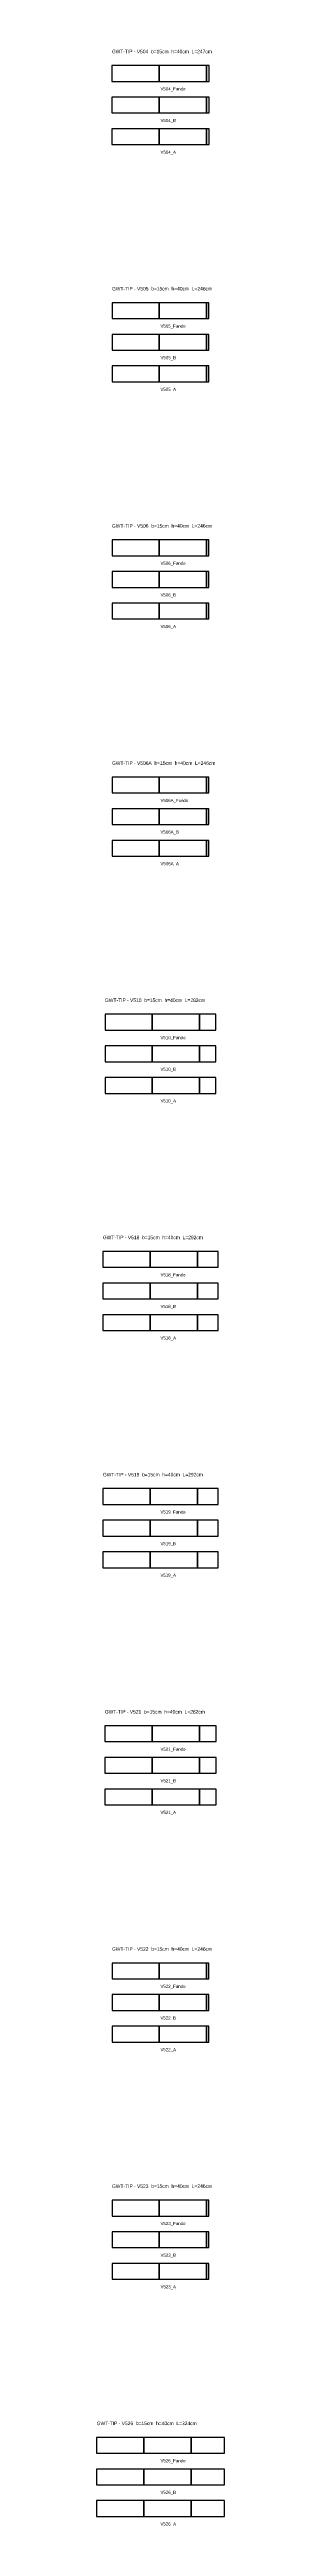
# Model space of a CAD drawing. Header units: metres. Extents: x -162 to 19445, y -8125 to 26582.
# Drawn here: x -162 to 162, y -8125 to -1860 of the extents above.
import ezdxf

# ---------------------------------------------------------------- set-up
doc = ezdxf.new("R2010")
doc.units = ezdxf.units.M

msp = doc.modelspace()

# ---------------------------------------------------------------- linework, layer by layer
at = {"layer": 'Paineis'}
for points in [[(-123.5, -1940), (-3.5, -1940), (-3.5, -1900), (-123.5, -1900)], [(-3.5, -1940), (116.5, -1940), (116.5, -1900), (-3.5, -1900)], [(116.5, -1940), (123.5, -1940), (123.5, -1900), (116.5, -1900)], [(-123.5, -2020), (-3.5, -2020), (-3.5, -1980), (-123.5, -1980)], [(-3.5, -2020), (116.5, -2020), (116.5, -1980), (-3.5, -1980)], [(116.5, -2020), (123.5, -2020), (123.5, -1980), (116.5, -1980)], [(-123.5, -2100), (-3.5, -2100), (-3.5, -2060), (-123.5, -2060)], [(-3.5, -2100), (116.5, -2100), (116.5, -2060), (-3.5, -2060)], [(116.5, -2100), (123.5, -2100), (123.5, -2060), (116.5, -2060)], [(-123, -2540), (-3, -2540), (-3, -2500), (-123, -2500)], [(-3, -2540), (117, -2540), (117, -2500), (-3, -2500)], [(117, -2540), (123, -2540), (123, -2500), (117, -2500)], [(-123, -2620), (-3, -2620), (-3, -2580), (-123, -2580)], [(-3, -2620), (117, -2620), (117, -2580), (-3, -2580)], [(117, -2620), (123, -2620), (123, -2580), (117, -2580)], [(-123, -2700), (-3, -2700), (-3, -2660), (-123, -2660)], [(-3, -2700), (117, -2700), (117, -2660), (-3, -2660)], [(117, -2700), (123, -2700), (123, -2660), (117, -2660)], [(-123, -3140), (-3, -3140), (-3, -3100), (-123, -3100)], [(-3, -3140), (117, -3140), (117, -3100), (-3, -3100)], [(117, -3140), (123, -3140), (123, -3100), (117, -3100)], [(-123, -3220), (-3, -3220), (-3, -3180), (-123, -3180)], [(-3, -3220), (117, -3220), (117, -3180), (-3, -3180)], [(117, -3220), (123, -3220), (123, -3180), (117, -3180)], [(-123, -3300), (-3, -3300), (-3, -3260), (-123, -3260)], [(-3, -3300), (117, -3300), (117, -3260), (-3, -3260)], [(117, -3300), (123, -3300), (123, -3260), (117, -3260)], [(-123, -3740), (-3, -3740), (-3, -3700), (-123, -3700)], [(-3, -3740), (117, -3740), (117, -3700), (-3, -3700)], [(117, -3740), (123, -3740), (123, -3700), (117, -3700)], [(-123, -3820), (-3, -3820), (-3, -3780), (-123, -3780)], [(-3, -3820), (117, -3820), (117, -3780), (-3, -3780)], [(117, -3820), (123, -3820), (123, -3780), (117, -3780)], [(-123, -3900), (-3, -3900), (-3, -3860), (-123, -3860)], [(-3, -3900), (117, -3900), (117, -3860), (-3, -3860)], [(117, -3900), (123, -3900), (123, -3860), (117, -3860)], [(-140.75, -4340), (-20.75, -4340), (-20.75, -4300), (-140.75, -4300)], [(-20.75, -4340), (99.25, -4340), (99.25, -4300), (-20.75, -4300)], [(99.25, -4340), (140.75, -4340), (140.75, -4300), (99.25, -4300)], [(-140.75, -4420), (-20.75, -4420), (-20.75, -4380), (-140.75, -4380)], [(-20.75, -4420), (99.25, -4420), (99.25, -4380), (-20.75, -4380)], [(99.25, -4420), (140.75, -4420), (140.75, -4380), (99.25, -4380)], [(-140.75, -4500), (-20.75, -4500), (-20.75, -4460), (-140.75, -4460)], [(-20.75, -4500), (99.25, -4500), (99.25, -4460), (-20.75, -4460)], [(99.25, -4500), (140.75, -4500), (140.75, -4460), (99.25, -4460)], [(-146.25, -4940), (-26.25, -4940), (-26.25, -4900), (-146.25, -4900)], [(-26.25, -4940), (93.75, -4940), (93.75, -4900), (-26.25, -4900)], [(93.75, -4940), (146.25, -4940), (146.25, -4900), (93.75, -4900)], [(-146.25, -5020), (-26.25, -5020), (-26.25, -4980), (-146.25, -4980)], [(-26.25, -5020), (93.75, -5020), (93.75, -4980), (-26.25, -4980)], [(93.75, -5020), (146.25, -5020), (146.25, -4980), (93.75, -4980)], [(-146.25, -5100), (-26.25, -5100), (-26.25, -5060), (-146.25, -5060)], [(-26.25, -5100), (93.75, -5100), (93.75, -5060), (-26.25, -5060)], [(93.75, -5100), (146.25, -5100), (146.25, -5060), (93.75, -5060)], [(-146.25, -5540), (-26.25, -5540), (-26.25, -5500), (-146.25, -5500)], [(-26.25, -5540), (93.75, -5540), (93.75, -5500), (-26.25, -5500)], [(93.75, -5540), (146.25, -5540), (146.25, -5500), (93.75, -5500)], [(-146.25, -5620), (-26.25, -5620), (-26.25, -5580), (-146.25, -5580)], [(-26.25, -5620), (93.75, -5620), (93.75, -5580), (-26.25, -5580)], [(93.75, -5620), (146.25, -5620), (146.25, -5580), (93.75, -5580)], [(-146.25, -5700), (-26.25, -5700), (-26.25, -5660), (-146.25, -5660)], [(-26.25, -5700), (93.75, -5700), (93.75, -5660), (-26.25, -5660)], [(93.75, -5700), (146.25, -5700), (146.25, -5660), (93.75, -5660)], [(-141.25, -6140), (-21.25, -6140), (-21.25, -6100), (-141.25, -6100)], [(-21.25, -6140), (98.75, -6140), (98.75, -6100), (-21.25, -6100)], [(98.75, -6140), (141.25, -6140), (141.25, -6100), (98.75, -6100)], [(-141.25, -6220), (-21.25, -6220), (-21.25, -6180), (-141.25, -6180)], [(-21.25, -6220), (98.75, -6220), (98.75, -6180), (-21.25, -6180)], [(98.75, -6220), (141.25, -6220), (141.25, -6180), (98.75, -6180)], [(-141.25, -6300), (-21.25, -6300), (-21.25, -6260), (-141.25, -6260)], [(-21.25, -6300), (98.75, -6300), (98.75, -6260), (-21.25, -6260)], [(98.75, -6300), (141.25, -6300), (141.25, -6260), (98.75, -6260)], [(-123, -6740), (-3, -6740), (-3, -6700), (-123, -6700)], [(-3, -6740), (117, -6740), (117, -6700), (-3, -6700)], [(117, -6740), (123, -6740), (123, -6700), (117, -6700)], [(-123, -6820), (-3, -6820), (-3, -6780), (-123, -6780)], [(-3, -6820), (117, -6820), (117, -6780), (-3, -6780)], [(117, -6820), (123, -6820), (123, -6780), (117, -6780)], [(-123, -6900), (-3, -6900), (-3, -6860), (-123, -6860)], [(-3, -6900), (117, -6900), (117, -6860), (-3, -6860)], [(117, -6900), (123, -6900), (123, -6860), (117, -6860)], [(-123, -7340), (-3, -7340), (-3, -7300), (-123, -7300)], [(-3, -7340), (117, -7340), (117, -7300), (-3, -7300)], [(117, -7340), (123, -7340), (123, -7300), (117, -7300)], [(-123, -7420), (-3, -7420), (-3, -7380), (-123, -7380)], [(-3, -7420), (117, -7420), (117, -7380), (-3, -7380)], [(117, -7420), (123, -7420), (123, -7380), (117, -7380)], [(-123, -7500), (-3, -7500), (-3, -7460), (-123, -7460)], [(-3, -7500), (117, -7500), (117, -7460), (-3, -7460)], [(117, -7500), (123, -7500), (123, -7460), (117, -7460)], [(-162, -7940), (-42, -7940), (-42, -7900), (-162, -7900)], [(-42, -7940), (78, -7940), (78, -7900), (-42, -7900)], [(78, -7940), (162, -7940), (162, -7900), (78, -7900)], [(-162, -8020), (-42, -8020), (-42, -7980), (-162, -7980)], [(-42, -8020), (78, -8020), (78, -7980), (-42, -7980)], [(78, -8020), (162, -8020), (162, -7980), (78, -7980)], [(-162, -8100), (-42, -8100), (-42, -8060), (-162, -8060)], [(-42, -8100), (78, -8100), (78, -8060), (-42, -8060)], [(78, -8100), (162, -8100), (162, -8060), (78, -8060)]]:
    msp.add_lwpolyline(points, close=True, dxfattribs=at)

# ---------------------------------------------------------------- texts
at = {"layer": 'NOMENCLATURA', "char_height": 9, "attachment_point": 1}
for s, insert in [('GWT-TIP - V504  b=15cm  h=40cm  L=247cm', (-123.5, -1860)), ('GWT-TIP - V505  b=15cm  h=40cm  L=246cm', (-123, -2460)), ('GWT-TIP - V506  b=15cm  h=40cm  L=246cm', (-123, -3060)), ('GWT-TIP - V506A  b=15cm  h=40cm  L=246cm', (-123, -3660)), ('GWT-TIP - V510  b=15cm  h=40cm  L=282cm', (-140.75, -4260)), ('GWT-TIP - V518  b=15cm  h=40cm  L=292cm', (-146.25, -4860)), ('GWT-TIP - V519  b=15cm  h=40cm  L=292cm', (-146.25, -5460)), ('GWT-TIP - V521  b=15cm  h=40cm  L=282cm', (-141.25, -6060)), ('GWT-TIP - V522  b=15cm  h=40cm  L=246cm', (-123, -6660)), ('GWT-TIP - V523  b=15cm  h=40cm  L=246cm', (-123, -7260)), ('GWT-TIP - V526  b=15cm  h=40cm  L=324cm', (-162, -7860))]:
    msp.add_mtext(s, dxfattribs=dict(at, insert=insert))
at = {"layer": 'Texto Secao', "char_height": 8, "attachment_point": 1}
for s, insert in [('V504_Fundo', (0, -1955)), ('V504_B', (0, -2035)), ('V504_A', (0, -2115)), ('V505_Fundo', (0, -2555)), ('V505_B', (0, -2635)), ('V505_A', (0, -2715)), ('V506_Fundo', (0, -3155)), ('V506_B', (0, -3235)), ('V506_A', (0, -3315)), ('V506A_Fundo', (0, -3755)), ('V506A_B', (0, -3835)), ('V506A_A', (0, -3915)), ('V510_Fundo', (0, -4355)), ('V510_B', (0, -4435)), ('V510_A', (0, -4515)), ('V518_Fundo', (0, -4955)), ('V518_B', (0, -5035)), ('V518_A', (0, -5115)), ('V519_Fundo', (0, -5555)), ('V519_B', (0, -5635)), ('V519_A', (0, -5715)), ('V521_Fundo', (0, -6155)), ('V521_B', (0, -6235)), ('V521_A', (0, -6315)), ('V522_Fundo', (0, -6755)), ('V522_B', (0, -6835)), ('V522_A', (0, -6915)), ('V523_Fundo', (0, -7355)), ('V523_B', (0, -7435)), ('V523_A', (0, -7515)), ('V526_Fundo', (0, -7955)), ('V526_B', (0, -8035)), ('V526_A', (0, -8115))]:
    msp.add_mtext(s, dxfattribs=dict(at, insert=insert))

doc.saveas('drawing.dxf')
